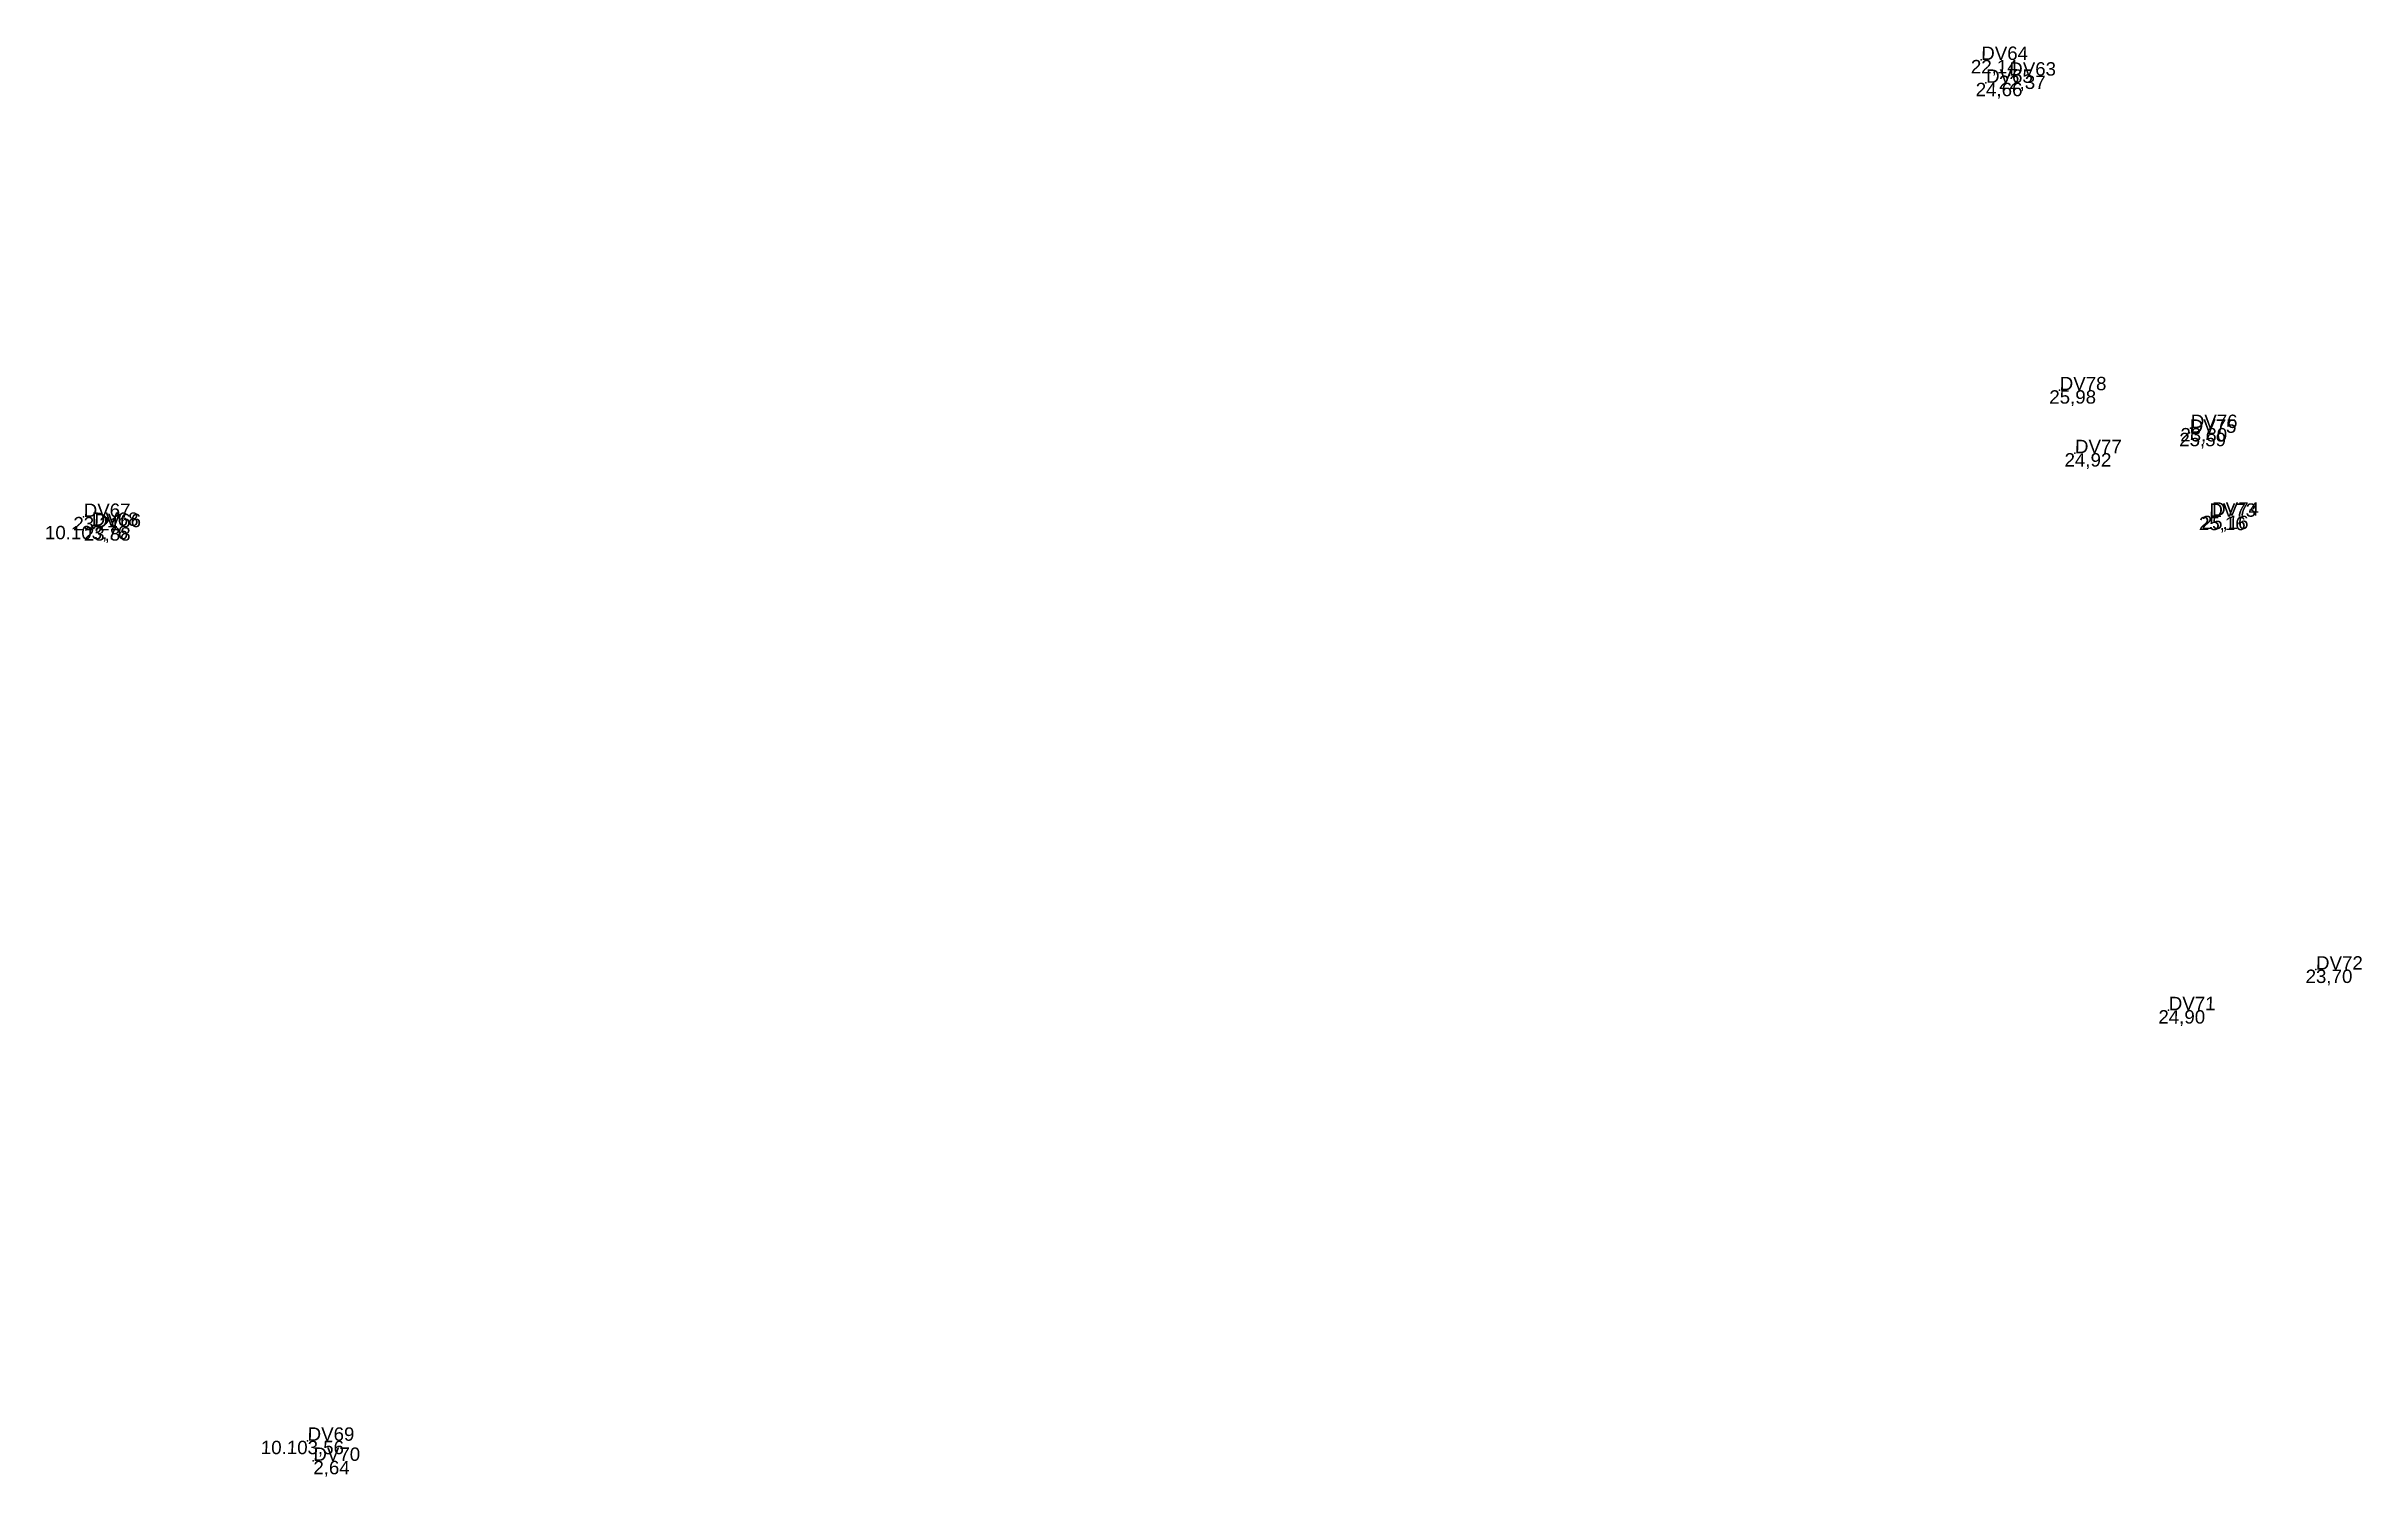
# Model space of a CAD drawing. Header units: metres. Extents: x 584732 to 606137, y 2257469 to 2286410.
# Drawn here: x 597814 to 597987, y 2282175.4 to 2282282.2 of the extents above; entities that cross this region are included whole.
import ezdxf
from ezdxf.enums import TextEntityAlignment as Align

# ---------------------------------------------------------------- set-up
doc = ezdxf.new("R2010")
doc.units = ezdxf.units.M
doc.header["$MEASUREMENT"] = 0
for name, color, linetype in [('diem', 2, 'Continuous'), ('Docao', 22, 'Continuous'), ('Madiem', 5, 'Continuous'), ('Tendiem', 7, 'Continuous')]:
    doc.layers.add(name, color=color, linetype=linetype)
doc.styles.add('VnArial', font='txt')

msp = doc.modelspace()

# ---------------------------------------------------------------- texts
at = {"layer": 'Docao', "style": 'VnArial', "oblique": 1}
for s, p in [('2,14', (597958.56, 2282281.17, 2.14)), ('4,66', (597958.92, 2282279.46, 4.66)), ('2,37', (597960.65, 2282280, 2.37)), ('5,98', (597964.42, 2282256.5, 5.98)), ('5,59', (597974.13, 2282253.32, 5.59)), ('3,80', (597974.21, 2282253.68, 3.8)), ('4,92', (597965.56, 2282251.8, 4.92)), ('3,21', (597816.78, 2282247.04, 3.21)), ('3,76', (597817.38, 2282246.37, 3.76)), ('3,88', (597817.57, 2282246.27, 3.88)), ('5,16', (597975.6, 2282247.05, 5.16)), ('5,16', (597975.81, 2282247.13, 5.16)), ('3,70', (597983.57, 2282213.23, 3.7)), ('4,90', (597972.57, 2282210.2, 4.9)), ('3,56', (597833.51, 2282178.04, 3.56)), ('2,64', (597833.94, 2282176.54, 2.64))]:
    msp.add_text(s, height=1, dxfattribs=at).set_placement(p, align=Align.TOP_LEFT)
at = {"layer": 'Madiem', "style": 'VnArial', "oblique": 1}
for s, p in [('2', (597958.56, 2282281.17, 2.14)), ('2', (597958.92, 2282279.46, 4.66)), ('2', (597960.65, 2282280, 2.37)), ('2', (597964.42, 2282256.5, 5.98)), ('2', (597974.13, 2282253.32, 5.59)), ('2', (597974.21, 2282253.68, 3.8)), ('2', (597965.56, 2282251.8, 4.92)), ('10.10', (597817.38, 2282246.37, 3.76)), ('2', (597816.78, 2282247.04, 3.21)), ('2', (597817.57, 2282246.27, 3.88)), ('2', (597975.6, 2282247.05, 5.16)), ('2', (597975.81, 2282247.13, 5.16)), ('2', (597983.57, 2282213.23, 3.7)), ('2', (597972.57, 2282210.2, 4.9)), ('10.10', (597833.51, 2282178.04, 3.56))]:
    msp.add_text(s, height=1, dxfattribs=at).set_placement(p, align=Align.TOP_RIGHT)
at = {"layer": 'Tendiem', "style": 'VnArial', "oblique": 1}
for s, p in [('DV64', (597958.56, 2282281.17, 2.14)), ('DV63', (597960.65, 2282280, 2.37)), ('DV65', (597958.92, 2282279.46, 4.66)), ('DV78', (597964.42, 2282256.5, 5.98)), ('DV75', (597974.13, 2282253.32, 5.59)), ('DV76', (597974.21, 2282253.68, 3.8)), ('DV77', (597965.56, 2282251.8, 4.92)), ('DV67', (597816.78, 2282247.04, 3.21)), ('DV73', (597975.6, 2282247.05, 5.16)), ('DV74', (597975.81, 2282247.13, 5.16)), ('DV68', (597817.38, 2282246.37, 3.76)), ('DV66', (597817.57, 2282246.27, 3.88)), ('DV72', (597983.57, 2282213.23, 3.7)), ('DV71', (597972.57, 2282210.2, 4.9)), ('DV69', (597833.51, 2282178.04, 3.56)), ('DV70', (597833.94, 2282176.54, 2.64))]:
    msp.add_text(s, height=1, dxfattribs=at).set_placement(p)

# ---------------------------------------------------------------- linework, layer by layer
at = {"layer": 'diem'}
for p in [(597958.56, 2282281.17, 2.14), (597958.92, 2282279.46, 4.66), (597960.65, 2282280, 2.37), (597964.42, 2282256.5, 5.98), (597974.13, 2282253.32, 5.59), (597974.21, 2282253.68, 3.8), (597965.56, 2282251.8, 4.92), (597816.78, 2282247.04, 3.21), (597817.38, 2282246.37, 3.76), (597817.57, 2282246.27, 3.88), (597975.6, 2282247.05, 5.16), (597975.81, 2282247.13, 5.16), (597983.57, 2282213.23, 3.7), (597972.57, 2282210.2, 4.9), (597833.51, 2282178.04, 3.56), (597833.94, 2282176.54, 2.64)]:
    msp.add_point(p, dxfattribs=at)

msp.set_redraw_order([(e.dxf.handle, doc.entitydb.next_handle()) for e in msp.query("TEXT MTEXT ATTDEF DIMENSION ARC_DIMENSION")])  # texts and dimensions are drawn at this point

doc.saveas('drawing.dxf')
